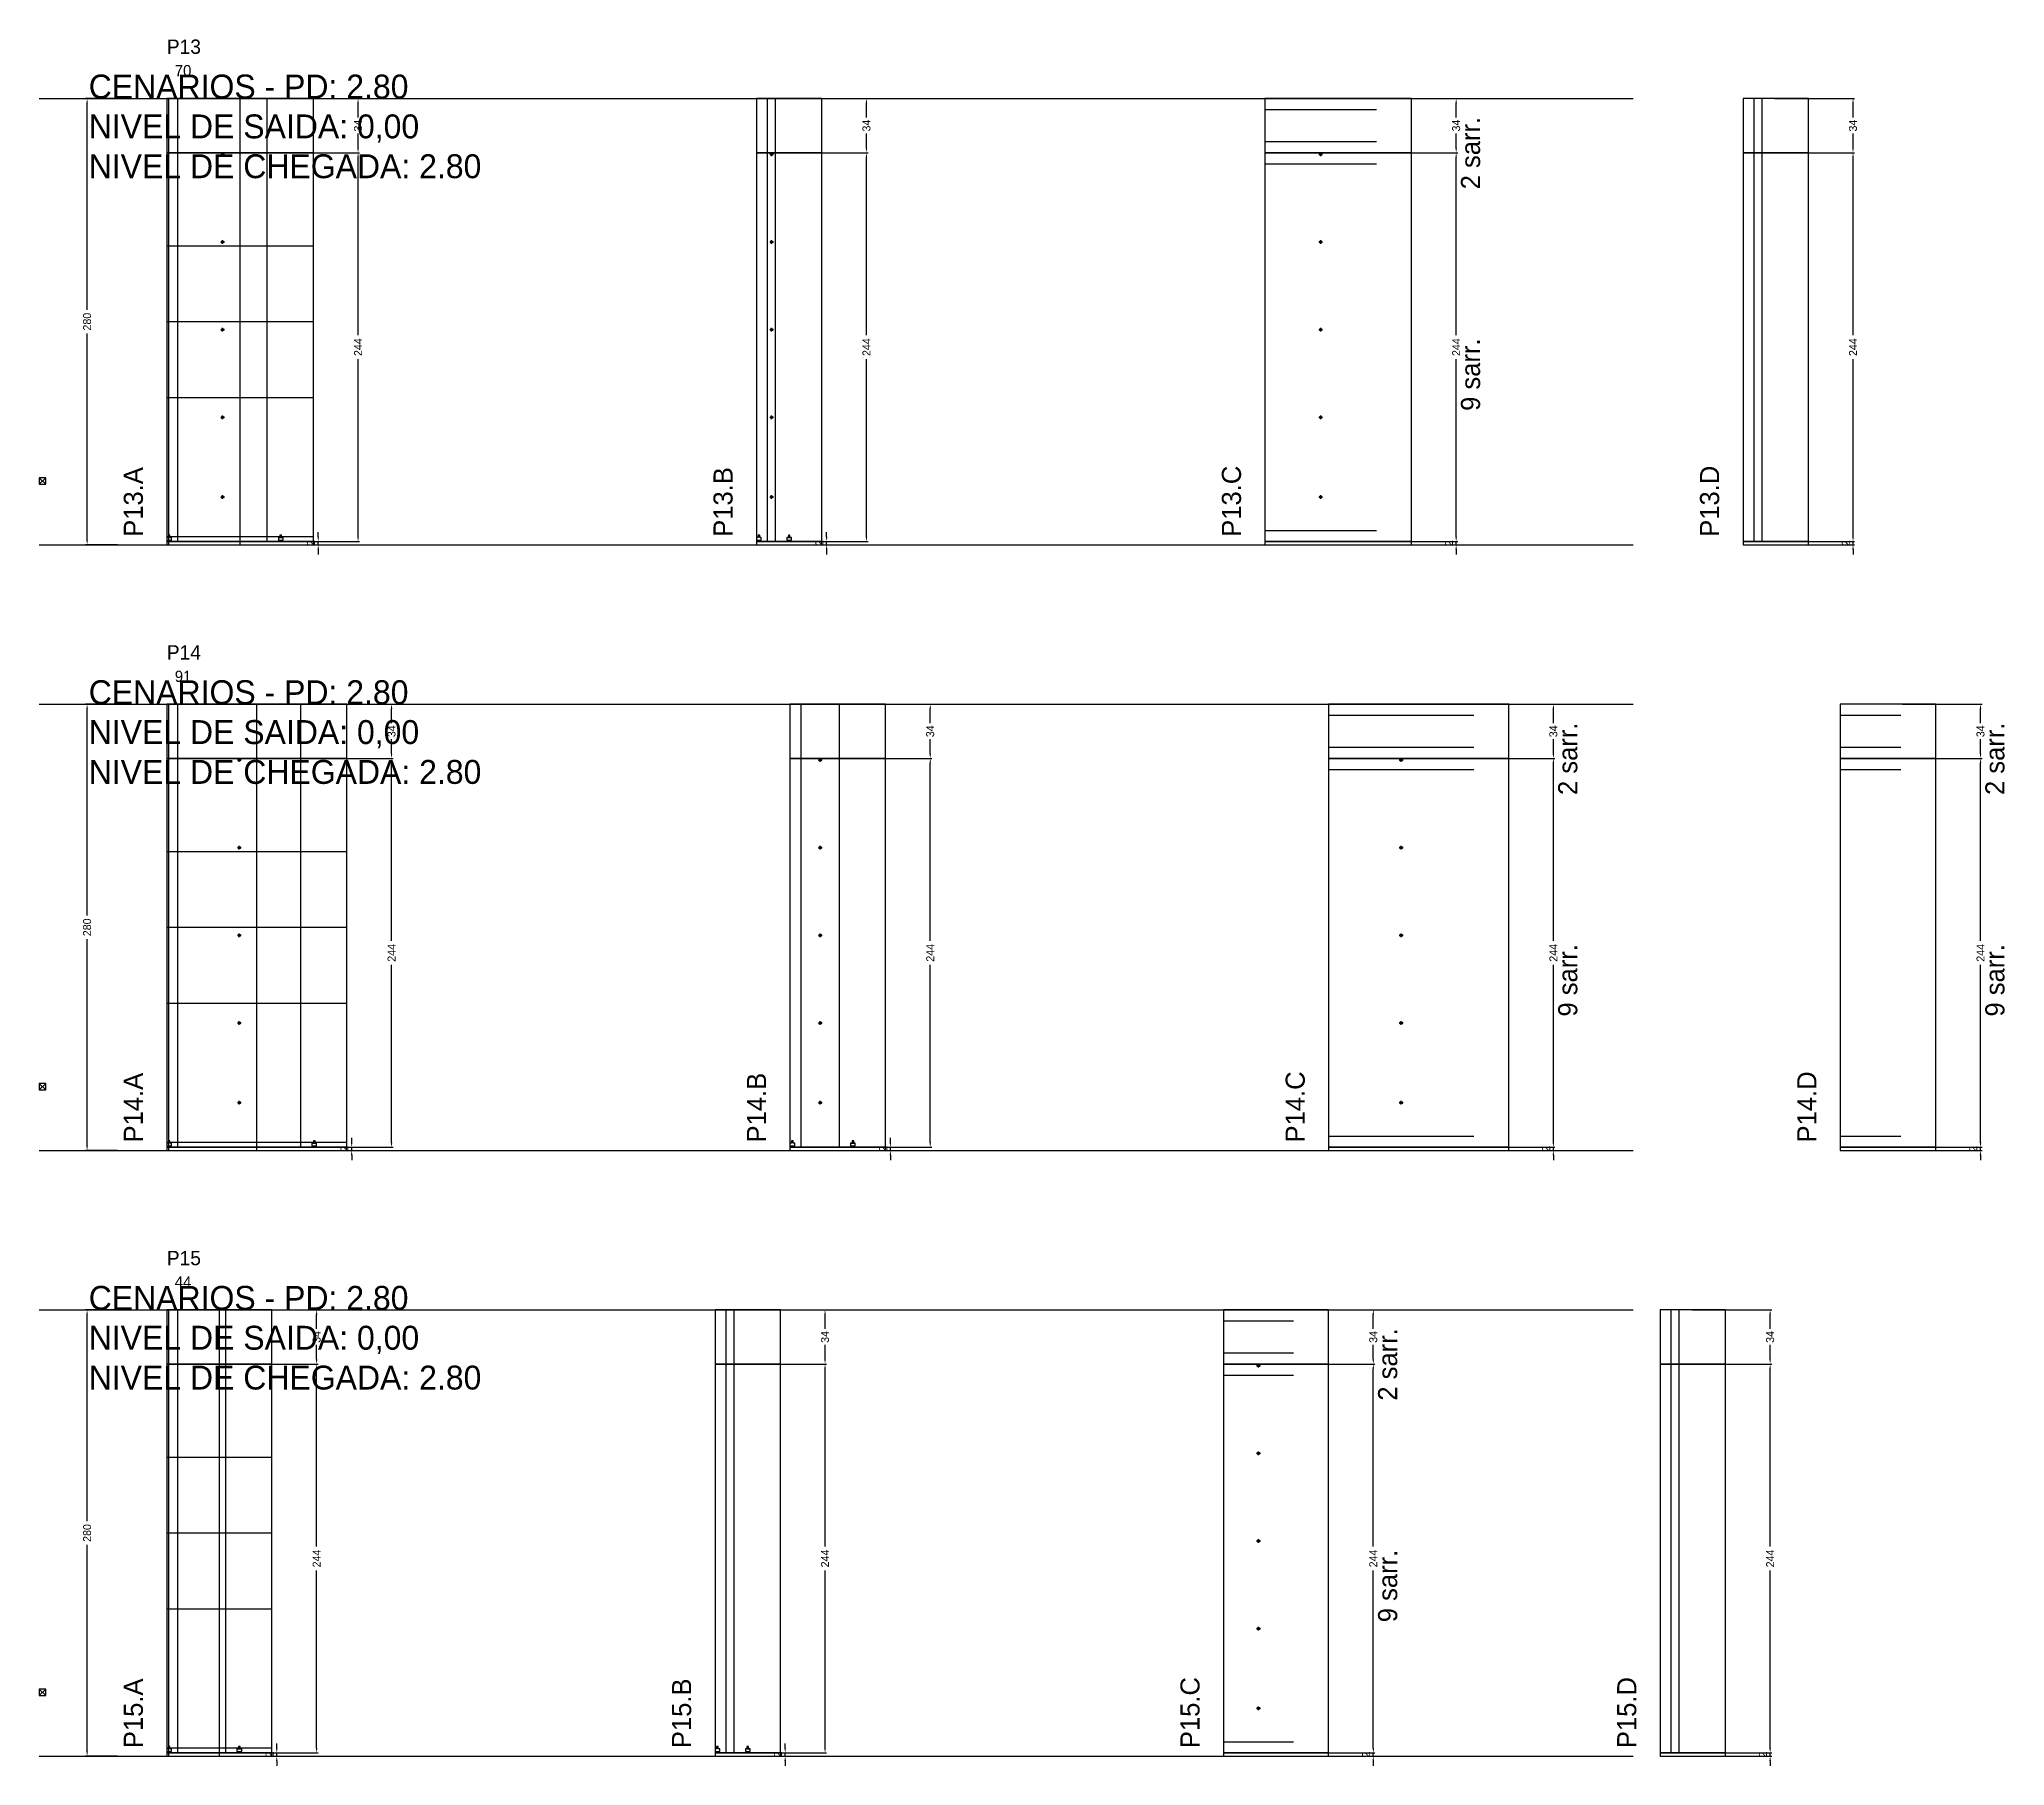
# Model space of a CAD drawing. Header units: centimetres. Extents: x -10500 to 4102, y -9886 to 295.
# Drawn here: x -7000 to -5767, y -5706 to -4623 of the extents above; entities that cross this region are included whole.
import ezdxf

# ---------------------------------------------------------------- set-up
doc = ezdxf.new("R2010")
doc.units = ezdxf.units.CM
doc.linetypes.add('DASHED', pattern=[2, -2])
for name, color, linetype in [('CHAPA', 140, 'Continuous'), ('COTA', 241, 'Continuous'), ('COTAS FURACAO', 16, 'Continuous'), ('Madeira', 30, 'Continuous'), ('MEIO_PONT', 160, 'Continuous'), ('NOMENCLATURA', 7, 'Continuous'), ('Nível', 160, 'Continuous'), ('Painéis', 200, 'Continuous'), ('Perfil Metálico', 150, 'Continuous'), ('SARR_2.2x7', 40, 'Continuous'), ('SARRAFO DE PRESSAO', 200, 'Continuous'), ('texto', 7, 'Continuous'), ('TEXTO_GERAL', 7, 'Continuous')]:
    doc.layers.add(name, color=color, linetype=linetype)
doc.dimstyles.new('PAINEL-NOVA', dxfattribs={"dimtxt": 5, "dimasz": 3, "dimexe": 1, "dimexo": 1, "dimgap": 1, "dimtad": 1, "dimcen": 2.5, "dimazin": 3, "dimtfac": 1, "dimtmove": 0, "dimatfit": 3})

msp = doc.modelspace()

# ---------------------------------------------------------------- texts
at = {"layer": 'NOMENCLATURA'}
for s, p in [('CENARIOS - PD: 2.80', (-6969, -4660)), ('NIVEL DE SAIDA: 0,00', (-6969, -4685)), ('NIVEL DE CHEGADA: 2.80', (-6969, -4710)), ('CENARIOS - PD: 2.80', (-6969, -5040)), ('NIVEL DE SAIDA: 0,00', (-6969, -5065)), ('NIVEL DE CHEGADA: 2.80', (-6969, -5090)), ('CENARIOS - PD: 2.80', (-6969, -5420)), ('NIVEL DE SAIDA: 0,00', (-6969, -5445)), ('NIVEL DE CHEGADA: 2.80', (-6969, -5470))]:
    msp.add_text(s, height=15, dxfattribs=at).set_placement(p)
for s, p in [('2 sarr.', (-6096, -4717)), ('9 sarr.', (-6096, -4856)), ('P13.A', (-6935, -4935)), ('P13.B', (-6565, -4935)), ('P13.C', (-6246, -4935)), ('P13.D', (-5946, -4935)), ('2 sarr.', (-6035, -5097)), ('2 sarr.', (-5767, -5097)), ('9 sarr.', (-6035, -5236)), ('9 sarr.', (-5767, -5236)), ('P14.A', (-6935, -5315)), ('P14.B', (-6544, -5315)), ('P14.C', (-6206, -5315)), ('P14.D', (-5885, -5315)), ('2 sarr.', (-6148, -5477)), ('9 sarr.', (-6148, -5616)), ('P15.A', (-6935, -5695)), ('P15.B', (-6591, -5695)), ('P15.C', (-6272, -5695)), ('P15.D', (-5998, -5695))]:
    msp.add_text(s, height=12, rotation=90, dxfattribs=at).set_placement(p)
at = {"layer": 'texto'}
for s, p in [('70', (-6915, -4646)), ('91', (-6915, -5026)), ('44', (-6915, -5406))]:
    msp.add_text(s, height=7, dxfattribs=at).set_placement(p)
at = {"layer": 'TEXTO_GERAL'}
for s, p in [('P13', (-6920, -4632)), ('P14', (-6920, -5012)), ('P15', (-6920, -5392))]:
    msp.add_text(s, height=9, dxfattribs=at).set_placement(p)

# ---------------------------------------------------------------- blocks, each defined once
blk = doc.blocks.new('_CLOSEDFILLED')
at = {"color": 0, "linetype": 'BYBLOCK'}
blk.add_solid([(-1, 0.16), (0, 0), (-1, -0.16)], dxfattribs=at)
blk = doc.blocks.new('*D365')
for p, q in [((-6951, -5420), (-6971, -5420)), ((-6970, -5552.5), (-6970, -5423)), ((-6970, -5697), (-6970, -5567.5)), ((-6951, -5700), (-6971, -5700))]:
    blk.add_line(p, q)
at = {"layer": 'Defpoints'}
for p in [(-6950, -5420), (-6970, -5700), (-6950, -5700)]:
    blk.add_point(p, dxfattribs=at)
at = {"layer": 'COTA', "xscale": 3, "yscale": 3}
for p, rotation in [((-6970, -5420), 90), ((-6970, -5700), 270)]:
    blk.add_blockref('_CLOSEDFILLED', p, dxfattribs=dict(at, rotation=rotation))
at = {"layer": 'COTA', "insert": (-6970, -5560), "char_height": 5, "attachment_point": 5, "rotation": 90}
blk.add_mtext('280', dxfattribs=at)
blk = doc.blocks.new('MULDURA')
at = {"layer": 'Paineis'}
for p, q in [((0, 0), (4, 4)), ((4, 0), (0, 4))]:
    blk.add_line(p, q, dxfattribs=at)
blk.add_lwpolyline([(0, 0), (4, 0), (4, 4), (0, 4)], close=True, dxfattribs=at)
blk = doc.blocks.new('*D367')
for p, q in [((-6875, -5454), (-6825, -5454)), ((-6826, -5568.5), (-6826, -5457)), ((-6826, -5695), (-6826, -5583.5)), ((-6875, -5698), (-6825, -5698))]:
    blk.add_line(p, q)
at = {"layer": 'Defpoints'}
for p in [(-6876, -5454), (-6876, -5698), (-6826, -5698)]:
    blk.add_point(p, dxfattribs=at)
at = {"layer": 'COTA', "xscale": 3, "yscale": 3}
for p, rotation in [((-6826, -5454), 90), ((-6826, -5698), 270)]:
    blk.add_blockref('_CLOSEDFILLED', p, dxfattribs=dict(at, rotation=rotation))
at = {"layer": 'COTA', "insert": (-6826, -5576), "char_height": 5, "attachment_point": 5, "rotation": 90}
blk.add_mtext('244', dxfattribs=at)
blk = doc.blocks.new('*D368')
for p, q in [((-6875, -5420), (-6825, -5420)), ((-6826, -5432), (-6826, -5423)), ((-6826, -5451), (-6826, -5442)), ((-6875, -5454), (-6825, -5454))]:
    blk.add_line(p, q)
at = {"layer": 'Defpoints'}
for p in [(-6876, -5420), (-6876, -5454), (-6826, -5454)]:
    blk.add_point(p, dxfattribs=at)
at = {"layer": 'COTA', "xscale": 3, "yscale": 3}
for p, rotation in [((-6826, -5420), 90), ((-6826, -5454), 270)]:
    blk.add_blockref('_CLOSEDFILLED', p, dxfattribs=dict(at, rotation=rotation))
at = {"layer": 'COTA', "insert": (-6826, -5437), "char_height": 5, "attachment_point": 5, "rotation": 90}
blk.add_mtext('34', dxfattribs=at)
blk = doc.blocks.new('SLIPTEE')
at = {"layer": 'Paineis'}
blk.add_lwpolyline([(0, 0), (3, 0), (3, 1.5), (2, 1.5), (2, 3), (1, 3), (1, 1.5), (0, 1.5)], close=True, dxfattribs=at)
blk = doc.blocks.new('SLIPTDD')
at = {"layer": 'Paineis'}
blk.add_line((0, 1.5), (3, 1.5), dxfattribs=at)
blk.add_lwpolyline([(0, 0), (3, 0), (3, 1.5), (2, 1.5), (2, 3), (1, 3), (1, 1.5), (0, 1.5)], close=True, dxfattribs=at)
blk = doc.blocks.new('*D370')
for p, q in [((-6556, -5454), (-6506, -5454)), ((-6507, -5568.5), (-6507, -5457)), ((-6507, -5695), (-6507, -5583.5)), ((-6556, -5698), (-6506, -5698))]:
    blk.add_line(p, q)
at = {"layer": 'Defpoints'}
for p in [(-6557, -5454), (-6557, -5698), (-6507, -5698)]:
    blk.add_point(p, dxfattribs=at)
at = {"layer": 'COTA', "xscale": 3, "yscale": 3}
for p, rotation in [((-6507, -5454), 90), ((-6507, -5698), 270)]:
    blk.add_blockref('_CLOSEDFILLED', p, dxfattribs=dict(at, rotation=rotation))
at = {"layer": 'COTA', "insert": (-6507, -5576), "char_height": 5, "attachment_point": 5, "rotation": 90}
blk.add_mtext('244', dxfattribs=at)
blk = doc.blocks.new('*D371')
for p, q in [((-6556, -5420), (-6506, -5420)), ((-6507, -5432), (-6507, -5423)), ((-6507, -5451), (-6507, -5442)), ((-6556, -5454), (-6506, -5454))]:
    blk.add_line(p, q)
at = {"layer": 'Defpoints'}
for p in [(-6557, -5420), (-6557, -5454), (-6507, -5454)]:
    blk.add_point(p, dxfattribs=at)
at = {"layer": 'COTA', "xscale": 3, "yscale": 3}
for p, rotation in [((-6507, -5420), 90), ((-6507, -5454), 270)]:
    blk.add_blockref('_CLOSEDFILLED', p, dxfattribs=dict(at, rotation=rotation))
at = {"layer": 'COTA', "insert": (-6507, -5437), "char_height": 5, "attachment_point": 5, "rotation": 90}
blk.add_mtext('34', dxfattribs=at)
blk = doc.blocks.new('*D373')
for p, q in [((-6212, -5454), (-6162, -5454)), ((-6163, -5568.5), (-6163, -5457)), ((-6163, -5695), (-6163, -5583.5)), ((-6212, -5698), (-6162, -5698))]:
    blk.add_line(p, q)
at = {"layer": 'Defpoints'}
for p in [(-6213, -5454), (-6213, -5698), (-6163, -5698)]:
    blk.add_point(p, dxfattribs=at)
at = {"layer": 'COTA', "xscale": 3, "yscale": 3}
for p, rotation in [((-6163, -5454), 90), ((-6163, -5698), 270)]:
    blk.add_blockref('_CLOSEDFILLED', p, dxfattribs=dict(at, rotation=rotation))
at = {"layer": 'COTA', "insert": (-6163, -5576), "char_height": 5, "attachment_point": 5, "rotation": 90}
blk.add_mtext('244', dxfattribs=at)
blk = doc.blocks.new('*D374')
for p, q in [((-6212, -5420), (-6162, -5420)), ((-6163, -5432), (-6163, -5423)), ((-6163, -5451), (-6163, -5442)), ((-6212, -5454), (-6162, -5454))]:
    blk.add_line(p, q)
at = {"layer": 'Defpoints'}
for p in [(-6213, -5420), (-6213, -5454), (-6163, -5454)]:
    blk.add_point(p, dxfattribs=at)
at = {"layer": 'COTA', "xscale": 3, "yscale": 3}
for p, rotation in [((-6163, -5420), 90), ((-6163, -5454), 270)]:
    blk.add_blockref('_CLOSEDFILLED', p, dxfattribs=dict(at, rotation=rotation))
at = {"layer": 'COTA', "insert": (-6163, -5437), "char_height": 5, "attachment_point": 5, "rotation": 90}
blk.add_mtext('34', dxfattribs=at)
blk = doc.blocks.new('furacao')
at = {"layer": 'COTAS FURACAO'}
for p, q in [((-1.2, 0), (1.2, 0)), ((0, -1.2), (0, 1.2))]:
    blk.add_line(p, q, dxfattribs=at)
blk.add_circle((0, 0), 0.8, dxfattribs=at)
blk = doc.blocks.new('*D376')
for p, q in [((-5963, -5454), (-5913, -5454)), ((-5914, -5568.5), (-5914, -5457)), ((-5914, -5695), (-5914, -5583.5)), ((-5963, -5698), (-5913, -5698))]:
    blk.add_line(p, q)
at = {"layer": 'Defpoints'}
for p in [(-5964, -5454), (-5964, -5698), (-5914, -5698)]:
    blk.add_point(p, dxfattribs=at)
at = {"layer": 'COTA', "xscale": 3, "yscale": 3}
for p, rotation in [((-5914, -5454), 90), ((-5914, -5698), 270)]:
    blk.add_blockref('_CLOSEDFILLED', p, dxfattribs=dict(at, rotation=rotation))
at = {"layer": 'COTA', "insert": (-5914, -5576), "char_height": 5, "attachment_point": 5, "rotation": 90}
blk.add_mtext('244', dxfattribs=at)
blk = doc.blocks.new('*D377')
for p, q in [((-5963, -5420), (-5913, -5420)), ((-5914, -5432), (-5914, -5423)), ((-5914, -5451), (-5914, -5442)), ((-5963, -5454), (-5913, -5454))]:
    blk.add_line(p, q)
at = {"layer": 'Defpoints'}
for p in [(-5964, -5420), (-5964, -5454), (-5914, -5454)]:
    blk.add_point(p, dxfattribs=at)
at = {"layer": 'COTA', "xscale": 3, "yscale": 3}
for p, rotation in [((-5914, -5420), 90), ((-5914, -5454), 270)]:
    blk.add_blockref('_CLOSEDFILLED', p, dxfattribs=dict(at, rotation=rotation))
at = {"layer": 'COTA', "insert": (-5914, -5437), "char_height": 5, "attachment_point": 5, "rotation": 90}
blk.add_mtext('34', dxfattribs=at)
blk = doc.blocks.new('*D339')
for p, q in [((-6951, -5040), (-6971, -5040)), ((-6970, -5172.5), (-6970, -5043)), ((-6970, -5317), (-6970, -5187.5)), ((-6951, -5320), (-6971, -5320))]:
    blk.add_line(p, q)
at = {"layer": 'Defpoints'}
for p in [(-6950, -5040), (-6970, -5320), (-6950, -5320)]:
    blk.add_point(p, dxfattribs=at)
at = {"layer": 'COTA', "xscale": 3, "yscale": 3}
for p, rotation in [((-6970, -5040), 90), ((-6970, -5320), 270)]:
    blk.add_blockref('_CLOSEDFILLED', p, dxfattribs=dict(at, rotation=rotation))
at = {"layer": 'COTA', "insert": (-6970, -5180), "char_height": 5, "attachment_point": 5, "rotation": 90}
blk.add_mtext('280', dxfattribs=at)
blk = doc.blocks.new('*D341')
for p, q in [((-6828, -5074), (-6778, -5074)), ((-6779, -5188.5), (-6779, -5077)), ((-6779, -5315), (-6779, -5203.5)), ((-6828, -5318), (-6778, -5318))]:
    blk.add_line(p, q)
at = {"layer": 'Defpoints'}
for p in [(-6829, -5074), (-6829, -5318), (-6779, -5318)]:
    blk.add_point(p, dxfattribs=at)
at = {"layer": 'COTA', "xscale": 3, "yscale": 3}
for p, rotation in [((-6779, -5074), 90), ((-6779, -5318), 270)]:
    blk.add_blockref('_CLOSEDFILLED', p, dxfattribs=dict(at, rotation=rotation))
at = {"layer": 'COTA', "insert": (-6779, -5196), "char_height": 5, "attachment_point": 5, "rotation": 90}
blk.add_mtext('244', dxfattribs=at)
blk = doc.blocks.new('*D342')
for p, q in [((-6828, -5040), (-6778, -5040)), ((-6779, -5052), (-6779, -5043)), ((-6779, -5071), (-6779, -5062)), ((-6828, -5074), (-6778, -5074))]:
    blk.add_line(p, q)
at = {"layer": 'Defpoints'}
for p in [(-6829, -5040), (-6829, -5074), (-6779, -5074)]:
    blk.add_point(p, dxfattribs=at)
at = {"layer": 'COTA', "xscale": 3, "yscale": 3}
for p, rotation in [((-6779, -5040), 90), ((-6779, -5074), 270)]:
    blk.add_blockref('_CLOSEDFILLED', p, dxfattribs=dict(at, rotation=rotation))
at = {"layer": 'COTA', "insert": (-6779, -5057), "char_height": 5, "attachment_point": 5, "rotation": 90}
blk.add_mtext('34', dxfattribs=at)
blk = doc.blocks.new('*D344')
for p, q in [((-6490, -5074), (-6440, -5074)), ((-6441, -5188.5), (-6441, -5077)), ((-6441, -5315), (-6441, -5203.5)), ((-6490, -5318), (-6440, -5318))]:
    blk.add_line(p, q)
at = {"layer": 'Defpoints'}
for p in [(-6491, -5074), (-6491, -5318), (-6441, -5318)]:
    blk.add_point(p, dxfattribs=at)
at = {"layer": 'COTA', "xscale": 3, "yscale": 3}
for p, rotation in [((-6441, -5074), 90), ((-6441, -5318), 270)]:
    blk.add_blockref('_CLOSEDFILLED', p, dxfattribs=dict(at, rotation=rotation))
at = {"layer": 'COTA', "insert": (-6441, -5196), "char_height": 5, "attachment_point": 5, "rotation": 90}
blk.add_mtext('244', dxfattribs=at)
blk = doc.blocks.new('*D345')
for p, q in [((-6490, -5040), (-6440, -5040)), ((-6441, -5052), (-6441, -5043)), ((-6441, -5071), (-6441, -5062)), ((-6490, -5074), (-6440, -5074))]:
    blk.add_line(p, q)
at = {"layer": 'Defpoints'}
for p in [(-6491, -5040), (-6491, -5074), (-6441, -5074)]:
    blk.add_point(p, dxfattribs=at)
at = {"layer": 'COTA', "xscale": 3, "yscale": 3}
for p, rotation in [((-6441, -5040), 90), ((-6441, -5074), 270)]:
    blk.add_blockref('_CLOSEDFILLED', p, dxfattribs=dict(at, rotation=rotation))
at = {"layer": 'COTA', "insert": (-6441, -5057), "char_height": 5, "attachment_point": 5, "rotation": 90}
blk.add_mtext('34', dxfattribs=at)
blk = doc.blocks.new('*D347')
for p, q in [((-6099, -5074), (-6049, -5074)), ((-6050, -5188.5), (-6050, -5077)), ((-6050, -5315), (-6050, -5203.5)), ((-6099, -5318), (-6049, -5318))]:
    blk.add_line(p, q)
at = {"layer": 'Defpoints'}
for p in [(-6100, -5074), (-6100, -5318), (-6050, -5318)]:
    blk.add_point(p, dxfattribs=at)
at = {"layer": 'COTA', "xscale": 3, "yscale": 3}
for p, rotation in [((-6050, -5074), 90), ((-6050, -5318), 270)]:
    blk.add_blockref('_CLOSEDFILLED', p, dxfattribs=dict(at, rotation=rotation))
at = {"layer": 'COTA', "insert": (-6050, -5196), "char_height": 5, "attachment_point": 5, "rotation": 90}
blk.add_mtext('244', dxfattribs=at)
blk = doc.blocks.new('*D348')
for p, q in [((-6099, -5040), (-6049, -5040)), ((-6050, -5052), (-6050, -5043)), ((-6050, -5071), (-6050, -5062)), ((-6099, -5074), (-6049, -5074))]:
    blk.add_line(p, q)
at = {"layer": 'Defpoints'}
for p in [(-6100, -5040), (-6100, -5074), (-6050, -5074)]:
    blk.add_point(p, dxfattribs=at)
at = {"layer": 'COTA', "xscale": 3, "yscale": 3}
for p, rotation in [((-6050, -5040), 90), ((-6050, -5074), 270)]:
    blk.add_blockref('_CLOSEDFILLED', p, dxfattribs=dict(at, rotation=rotation))
at = {"layer": 'COTA', "insert": (-6050, -5057), "char_height": 5, "attachment_point": 5, "rotation": 90}
blk.add_mtext('34', dxfattribs=at)
blk = doc.blocks.new('*D350')
for p, q in [((-5831, -5074), (-5781, -5074)), ((-5782, -5188.5), (-5782, -5077)), ((-5782, -5315), (-5782, -5203.5)), ((-5831, -5318), (-5781, -5318))]:
    blk.add_line(p, q)
at = {"layer": 'Defpoints'}
for p in [(-5832, -5074), (-5832, -5318), (-5782, -5318)]:
    blk.add_point(p, dxfattribs=at)
at = {"layer": 'COTA', "xscale": 3, "yscale": 3}
for p, rotation in [((-5782, -5074), 90), ((-5782, -5318), 270)]:
    blk.add_blockref('_CLOSEDFILLED', p, dxfattribs=dict(at, rotation=rotation))
at = {"layer": 'COTA', "insert": (-5782, -5196), "char_height": 5, "attachment_point": 5, "rotation": 90}
blk.add_mtext('244', dxfattribs=at)
blk = doc.blocks.new('*D351')
for p, q in [((-5831, -5040), (-5781, -5040)), ((-5782, -5052), (-5782, -5043)), ((-5782, -5071), (-5782, -5062)), ((-5831, -5074), (-5781, -5074))]:
    blk.add_line(p, q)
at = {"layer": 'Defpoints'}
for p in [(-5832, -5040), (-5832, -5074), (-5782, -5074)]:
    blk.add_point(p, dxfattribs=at)
at = {"layer": 'COTA', "xscale": 3, "yscale": 3}
for p, rotation in [((-5782, -5040), 90), ((-5782, -5074), 270)]:
    blk.add_blockref('_CLOSEDFILLED', p, dxfattribs=dict(at, rotation=rotation))
at = {"layer": 'COTA', "insert": (-5782, -5057), "char_height": 5, "attachment_point": 5, "rotation": 90}
blk.add_mtext('34', dxfattribs=at)
blk = doc.blocks.new('*D313')
for p, q in [((-6951, -4660), (-6971, -4660)), ((-6970, -4792.5), (-6970, -4663)), ((-6970, -4937), (-6970, -4807.5)), ((-6951, -4940), (-6971, -4940))]:
    blk.add_line(p, q)
at = {"layer": 'Defpoints'}
for p in [(-6950, -4660), (-6970, -4940), (-6950, -4940)]:
    blk.add_point(p, dxfattribs=at)
at = {"layer": 'COTA', "xscale": 3, "yscale": 3}
for p, rotation in [((-6970, -4660), 90), ((-6970, -4940), 270)]:
    blk.add_blockref('_CLOSEDFILLED', p, dxfattribs=dict(at, rotation=rotation))
at = {"layer": 'COTA', "insert": (-6970, -4800), "char_height": 5, "attachment_point": 5, "rotation": 90}
blk.add_mtext('280', dxfattribs=at)
blk = doc.blocks.new('*D315')
for p, q in [((-6849, -4694), (-6799, -4694)), ((-6800, -4808.5), (-6800, -4697)), ((-6800, -4935), (-6800, -4823.5)), ((-6849, -4938), (-6799, -4938))]:
    blk.add_line(p, q)
at = {"layer": 'Defpoints'}
for p in [(-6850, -4694), (-6850, -4938), (-6800, -4938)]:
    blk.add_point(p, dxfattribs=at)
at = {"layer": 'COTA', "xscale": 3, "yscale": 3}
for p, rotation in [((-6800, -4694), 90), ((-6800, -4938), 270)]:
    blk.add_blockref('_CLOSEDFILLED', p, dxfattribs=dict(at, rotation=rotation))
at = {"layer": 'COTA', "insert": (-6800, -4816), "char_height": 5, "attachment_point": 5, "rotation": 90}
blk.add_mtext('244', dxfattribs=at)
blk = doc.blocks.new('*D316')
for p, q in [((-6849, -4660), (-6799, -4660)), ((-6800, -4672), (-6800, -4663)), ((-6800, -4691), (-6800, -4682)), ((-6849, -4694), (-6799, -4694))]:
    blk.add_line(p, q)
at = {"layer": 'Defpoints'}
for p in [(-6850, -4660), (-6850, -4694), (-6800, -4694)]:
    blk.add_point(p, dxfattribs=at)
at = {"layer": 'COTA', "xscale": 3, "yscale": 3}
for p, rotation in [((-6800, -4660), 90), ((-6800, -4694), 270)]:
    blk.add_blockref('_CLOSEDFILLED', p, dxfattribs=dict(at, rotation=rotation))
at = {"layer": 'COTA', "insert": (-6800, -4677), "char_height": 5, "attachment_point": 5, "rotation": 90}
blk.add_mtext('34', dxfattribs=at)
blk = doc.blocks.new('*D318')
for p, q in [((-6530, -4694), (-6480, -4694)), ((-6481, -4808.5), (-6481, -4697)), ((-6481, -4935), (-6481, -4823.5)), ((-6530, -4938), (-6480, -4938))]:
    blk.add_line(p, q)
at = {"layer": 'Defpoints'}
for p in [(-6531, -4694), (-6531, -4938), (-6481, -4938)]:
    blk.add_point(p, dxfattribs=at)
at = {"layer": 'COTA', "xscale": 3, "yscale": 3}
for p, rotation in [((-6481, -4694), 90), ((-6481, -4938), 270)]:
    blk.add_blockref('_CLOSEDFILLED', p, dxfattribs=dict(at, rotation=rotation))
at = {"layer": 'COTA', "insert": (-6481, -4816), "char_height": 5, "attachment_point": 5, "rotation": 90}
blk.add_mtext('244', dxfattribs=at)
blk = doc.blocks.new('*D319')
for p, q in [((-6530, -4660), (-6480, -4660)), ((-6481, -4672), (-6481, -4663)), ((-6481, -4691), (-6481, -4682)), ((-6530, -4694), (-6480, -4694))]:
    blk.add_line(p, q)
at = {"layer": 'Defpoints'}
for p in [(-6531, -4660), (-6531, -4694), (-6481, -4694)]:
    blk.add_point(p, dxfattribs=at)
at = {"layer": 'COTA', "xscale": 3, "yscale": 3}
for p, rotation in [((-6481, -4660), 90), ((-6481, -4694), 270)]:
    blk.add_blockref('_CLOSEDFILLED', p, dxfattribs=dict(at, rotation=rotation))
at = {"layer": 'COTA', "insert": (-6481, -4677), "char_height": 5, "attachment_point": 5, "rotation": 90}
blk.add_mtext('34', dxfattribs=at)
blk = doc.blocks.new('*D321')
for p, q in [((-6160, -4694), (-6110, -4694)), ((-6111, -4808.5), (-6111, -4697)), ((-6111, -4935), (-6111, -4823.5)), ((-6160, -4938), (-6110, -4938))]:
    blk.add_line(p, q)
at = {"layer": 'Defpoints'}
for p in [(-6161, -4694), (-6161, -4938), (-6111, -4938)]:
    blk.add_point(p, dxfattribs=at)
at = {"layer": 'COTA', "xscale": 3, "yscale": 3}
for p, rotation in [((-6111, -4694), 90), ((-6111, -4938), 270)]:
    blk.add_blockref('_CLOSEDFILLED', p, dxfattribs=dict(at, rotation=rotation))
at = {"layer": 'COTA', "insert": (-6111, -4816), "char_height": 5, "attachment_point": 5, "rotation": 90}
blk.add_mtext('244', dxfattribs=at)
blk = doc.blocks.new('*D322')
for p, q in [((-6160, -4660), (-6110, -4660)), ((-6111, -4672), (-6111, -4663)), ((-6111, -4691), (-6111, -4682)), ((-6160, -4694), (-6110, -4694))]:
    blk.add_line(p, q)
at = {"layer": 'Defpoints'}
for p in [(-6161, -4660), (-6161, -4694), (-6111, -4694)]:
    blk.add_point(p, dxfattribs=at)
at = {"layer": 'COTA', "xscale": 3, "yscale": 3}
for p, rotation in [((-6111, -4660), 90), ((-6111, -4694), 270)]:
    blk.add_blockref('_CLOSEDFILLED', p, dxfattribs=dict(at, rotation=rotation))
at = {"layer": 'COTA', "insert": (-6111, -4677), "char_height": 5, "attachment_point": 5, "rotation": 90}
blk.add_mtext('34', dxfattribs=at)
blk = doc.blocks.new('*D324')
for p, q in [((-5911, -4694), (-5861, -4694)), ((-5862, -4808.5), (-5862, -4697)), ((-5862, -4935), (-5862, -4823.5)), ((-5911, -4938), (-5861, -4938))]:
    blk.add_line(p, q)
at = {"layer": 'Defpoints'}
for p in [(-5912, -4694), (-5912, -4938), (-5862, -4938)]:
    blk.add_point(p, dxfattribs=at)
at = {"layer": 'COTA', "xscale": 3, "yscale": 3}
for p, rotation in [((-5862, -4694), 90), ((-5862, -4938), 270)]:
    blk.add_blockref('_CLOSEDFILLED', p, dxfattribs=dict(at, rotation=rotation))
at = {"layer": 'COTA', "insert": (-5862, -4816), "char_height": 5, "attachment_point": 5, "rotation": 90}
blk.add_mtext('244', dxfattribs=at)
blk = doc.blocks.new('*D325')
for p, q in [((-5911, -4660), (-5861, -4660)), ((-5862, -4672), (-5862, -4663)), ((-5862, -4691), (-5862, -4682)), ((-5911, -4694), (-5861, -4694))]:
    blk.add_line(p, q)
at = {"layer": 'Defpoints'}
for p in [(-5912, -4660), (-5912, -4694), (-5862, -4694)]:
    blk.add_point(p, dxfattribs=at)
at = {"layer": 'COTA', "xscale": 3, "yscale": 3}
for p, rotation in [((-5862, -4660), 90), ((-5862, -4694), 270)]:
    blk.add_blockref('_CLOSEDFILLED', p, dxfattribs=dict(at, rotation=rotation))
at = {"layer": 'COTA', "insert": (-5862, -4677), "char_height": 5, "attachment_point": 5, "rotation": 90}
blk.add_mtext('34', dxfattribs=at)

# ---------------------------------------------------------------- dimensions: what is measured, and where the dimension line sits
at = {"layer": 'COTA'}
for base, p1, p2, picture, middle in [((-6970, -4940), (-6950, -4940), (-6950, -4660), '*D313', (-6970, -4800)), ((-6800, -4694), (-6850, -4694), (-6850, -4660), '*D316', (-6800, -4677)), ((-6481, -4694), (-6531, -4694), (-6531, -4660), '*D319', (-6481, -4677)), ((-6111, -4694), (-6161, -4694), (-6161, -4660), '*D322', (-6111, -4677)), ((-5862, -4694), (-5912, -4694), (-5912, -4660), '*D325', (-5862, -4677)), ((-6800, -4938), (-6850, -4938), (-6850, -4694), '*D315', (-6800, -4816)), ((-6481, -4938), (-6531, -4938), (-6531, -4694), '*D318', (-6481, -4816)), ((-6111, -4938), (-6161, -4938), (-6161, -4694), '*D321', (-6111, -4816)), ((-5862, -4938), (-5912, -4938), (-5912, -4694), '*D324', (-5862, -4816)), ((-6970, -5320), (-6950, -5320), (-6950, -5040), '*D339', (-6970, -5180)), ((-6779, -5074), (-6829, -5074), (-6829, -5040), '*D342', (-6779, -5057)), ((-6441, -5074), (-6491, -5074), (-6491, -5040), '*D345', (-6441, -5057)), ((-6050, -5074), (-6100, -5074), (-6100, -5040), '*D348', (-6050, -5057)), ((-5782, -5074), (-5832, -5074), (-5832, -5040), '*D351', (-5782, -5057)), ((-6779, -5318), (-6829, -5318), (-6829, -5074), '*D341', (-6779, -5196)), ((-6441, -5318), (-6491, -5318), (-6491, -5074), '*D344', (-6441, -5196)), ((-6050, -5318), (-6100, -5318), (-6100, -5074), '*D347', (-6050, -5196)), ((-5782, -5318), (-5832, -5318), (-5832, -5074), '*D350', (-5782, -5196)), ((-6970, -5700), (-6950, -5700), (-6950, -5420), '*D365', (-6970, -5560)), ((-6826, -5454), (-6876, -5454), (-6876, -5420), '*D368', (-6826, -5437)), ((-6507, -5454), (-6557, -5454), (-6557, -5420), '*D371', (-6507, -5437)), ((-6163, -5454), (-6213, -5454), (-6213, -5420), '*D374', (-6163, -5437)), ((-5914, -5454), (-5964, -5454), (-5964, -5420), '*D377', (-5914, -5437)), ((-6826, -5698), (-6876, -5698), (-6876, -5454), '*D367', (-6826, -5576)), ((-6507, -5698), (-6557, -5698), (-6557, -5454), '*D370', (-6507, -5576)), ((-6163, -5698), (-6213, -5698), (-6213, -5454), '*D373', (-6163, -5576)), ((-5914, -5698), (-5964, -5698), (-5964, -5454), '*D376', (-5914, -5576))]:
    dim = msp.add_linear_dim(base=base, p1=p1, p2=p2, angle=90, dimstyle='PAINEL-NOVA', dxfattribs=at)
    dim.commit()
    dim.dimension.update_dxf_attribs({"geometry": picture, "text_midpoint": middle})
for base, p1, p2 in [((-6825, -4940), (-6850, -4940), (-6850, -4938)), ((-6506, -4940), (-6531, -4940), (-6531, -4938)), ((-6111, -4940), (-6161, -4940), (-6161, -4938)), ((-5862, -4940), (-5912, -4940), (-5912, -4938)), ((-6804, -5320), (-6829, -5320), (-6829, -5318)), ((-6466, -5320), (-6491, -5320), (-6491, -5318)), ((-6050, -5320), (-6100, -5320), (-6100, -5318)), ((-5782, -5320), (-5832, -5320), (-5832, -5318)), ((-6851, -5700), (-6876, -5700), (-6876, -5698)), ((-6532, -5700), (-6557, -5700), (-6557, -5698)), ((-6163, -5700), (-6213, -5700), (-6213, -5698)), ((-5914, -5700), (-5964, -5700), (-5964, -5698))]:
    msp.add_linear_dim(base=base, p1=p1, p2=p2, angle=90, dimstyle='PAINEL-NOVA', dxfattribs=at).render()

# ---------------------------------------------------------------- linework, layer by layer
at = {"layer": 'CHAPA'}
for points in [[(-6920, -4940), (-6918.8, -4940), (-6918.8, -4660), (-6920, -4660)], [(-6920, -5320), (-6918.8, -5320), (-6918.8, -5040), (-6920, -5040)], [(-6920, -5700), (-6918.8, -5700), (-6918.8, -5420), (-6920, -5420)]]:
    msp.add_lwpolyline(points, close=True, dxfattribs=at)
at = {"layer": 'Madeira'}
for points in [[(-6920, -4752.4), (-6828, -4752.4)], [(-6920, -4847.6), (-6828, -4847.6)], [(-6920, -5132.4), (-6807, -5132.4)], [(-6920, -5227.6), (-6807, -5227.6)], [(-6920, -5512.4), (-6854, -5512.4)], [(-6920, -5607.6), (-6854, -5607.6)]]:
    msp.add_lwpolyline(points, dxfattribs=at)
at = {"layer": 'MEIO_PONT'}
for points in [[(-6920, -4800), (-6828, -4800)], [(-6920, -5180), (-6807, -5180)], [(-6920, -5560), (-6854, -5560)]]:
    msp.add_lwpolyline(points, dxfattribs=at)
at = {"layer": 'Nível', "linetype": 'DASHED'}
for points in [[(-7000, -4660), (-6000, -4660)], [(-7000, -4940), (-6000, -4940)], [(-7000, -5040), (-6000, -5040)], [(-7000, -5320), (-6000, -5320)], [(-7000, -5420), (-6000, -5420)], [(-7000, -5700), (-6000, -5700)]]:
    msp.add_lwpolyline(points, dxfattribs=at)
at = {"layer": 'Painéis'}
for points in [[(-6920, -4694), (-6828, -4694), (-6828, -4660), (-6920, -4660)], [(-6920, -4940), (-6828, -4940), (-6828, -4660), (-6920, -4660)], [(-6550, -4694), (-6509, -4694), (-6509, -4660), (-6550, -4660)], [(-6231, -4694), (-6139, -4694), (-6139, -4660), (-6231, -4660)], [(-5931, -4694), (-5890, -4694), (-5890, -4660), (-5931, -4660)], [(-6920, -4938), (-6828, -4938), (-6828, -4694), (-6920, -4694)], [(-6550, -4938), (-6509, -4938), (-6509, -4694), (-6550, -4694)], [(-6231, -4938), (-6139, -4938), (-6139, -4694), (-6231, -4694)], [(-5931, -4938), (-5890, -4938), (-5890, -4694), (-5931, -4694)], [(-6920, -4940), (-6828, -4940), (-6828, -4938), (-6920, -4938)], [(-6550, -4940), (-6509, -4940), (-6509, -4938), (-6550, -4938)], [(-6231, -4940), (-6139, -4940), (-6139, -4938), (-6231, -4938)], [(-5931, -4940), (-5890, -4940), (-5890, -4938), (-5931, -4938)], [(-6920, -5074), (-6807, -5074), (-6807, -5040), (-6920, -5040)], [(-6920, -5320), (-6807, -5320), (-6807, -5040), (-6920, -5040)], [(-6529, -5074), (-6469, -5074), (-6469, -5040), (-6529, -5040)], [(-6191, -5074), (-6078, -5074), (-6078, -5040), (-6191, -5040)], [(-5870, -5074), (-5810, -5074), (-5810, -5040), (-5870, -5040)], [(-6920, -5318), (-6807, -5318), (-6807, -5074), (-6920, -5074)], [(-6529, -5318), (-6469, -5318), (-6469, -5074), (-6529, -5074)], [(-6191, -5318), (-6078, -5318), (-6078, -5074), (-6191, -5074)], [(-5870, -5318), (-5810, -5318), (-5810, -5074), (-5870, -5074)], [(-6920, -5320), (-6807, -5320), (-6807, -5318), (-6920, -5318)], [(-6529, -5320), (-6469, -5320), (-6469, -5318), (-6529, -5318)], [(-6191, -5320), (-6078, -5320), (-6078, -5318), (-6191, -5318)], [(-5870, -5320), (-5810, -5320), (-5810, -5318), (-5870, -5318)], [(-6920, -5454), (-6854, -5454), (-6854, -5420), (-6920, -5420)], [(-6920, -5700), (-6854, -5700), (-6854, -5420), (-6920, -5420)], [(-6576, -5454), (-6535, -5454), (-6535, -5420), (-6576, -5420)], [(-6257, -5454), (-6191, -5454), (-6191, -5420), (-6257, -5420)], [(-5983, -5454), (-5942, -5454), (-5942, -5420), (-5983, -5420)], [(-6920, -5698), (-6854, -5698), (-6854, -5454), (-6920, -5454)], [(-6576, -5698), (-6535, -5698), (-6535, -5454), (-6576, -5454)], [(-6257, -5698), (-6191, -5698), (-6191, -5454), (-6257, -5454)], [(-5983, -5698), (-5942, -5698), (-5942, -5454), (-5983, -5454)], [(-6920, -5700), (-6854, -5700), (-6854, -5698), (-6920, -5698)], [(-6576, -5700), (-6535, -5700), (-6535, -5698), (-6576, -5698)], [(-6257, -5700), (-6191, -5700), (-6191, -5698), (-6257, -5698)], [(-5983, -5700), (-5942, -5700), (-5942, -5698), (-5983, -5698)]]:
    msp.add_lwpolyline(points, close=True, dxfattribs=at)
at = {"layer": 'Perfil Metálico'}
for p, q in [((-6874, -4940), (-6874, -4660)), ((-6863.5, -5320), (-6863.5, -5040)), ((-6887, -5700), (-6887, -5420))]:
    msp.add_line(p, q, dxfattribs=at)
at = {"layer": 'SARR_2.2x7'}
for points in [[(-6913, -4694), (-6913, -4660)], [(-6857, -4694), (-6857, -4660)], [(-6543, -4694), (-6543, -4660)], [(-6538, -4694), (-6538, -4660)], [(-5924, -4694), (-5924, -4660)], [(-5919, -4694), (-5919, -4660)], [(-6231, -4667), (-6161, -4667)], [(-6231, -4687), (-6161, -4687)], [(-6231, -4701), (-6161, -4701)], [(-6231, -4931), (-6161, -4931)], [(-6913, -5074), (-6913, -5040)], [(-6836, -5074), (-6836, -5040)], [(-6522, -5074), (-6522, -5040)], [(-6498, -5074), (-6498, -5040)], [(-6191, -5047), (-6100, -5047)], [(-5870, -5047), (-5832, -5047)], [(-6191, -5067), (-6100, -5067)], [(-5870, -5067), (-5832, -5067)], [(-6191, -5081), (-6100, -5081)], [(-5870, -5081), (-5832, -5081)], [(-6191, -5311), (-6100, -5311)], [(-5870, -5311), (-5832, -5311)], [(-6913, -5454), (-6913, -5420)], [(-6883, -5454), (-6883, -5420)], [(-6569, -5454), (-6569, -5420)], [(-6564, -5454), (-6564, -5420)], [(-5976, -5454), (-5976, -5420)], [(-5971, -5454), (-5971, -5420)], [(-6257, -5427), (-6213, -5427)], [(-6257, -5447), (-6213, -5447)], [(-6257, -5461), (-6213, -5461)], [(-6257, -5691), (-6213, -5691)]]:
    msp.add_lwpolyline(points, dxfattribs=at)
at = {"layer": 'SARR_2.2x7', "linetype": 'DASHED'}
for points in [[(-6913, -4938), (-6913, -4694)], [(-6857, -4938), (-6857, -4694)], [(-6543, -4938), (-6543, -4694)], [(-6538, -4938), (-6538, -4694)], [(-5924, -4938), (-5924, -4694)], [(-5919, -4938), (-5919, -4694)], [(-6913, -5318), (-6913, -5074)], [(-6836, -5318), (-6836, -5074)], [(-6522, -5318), (-6522, -5074)], [(-6498, -5318), (-6498, -5074)], [(-6913, -5698), (-6913, -5454)], [(-6883, -5698), (-6883, -5454)], [(-6569, -5698), (-6569, -5454)], [(-6564, -5698), (-6564, -5454)], [(-5976, -5698), (-5976, -5454)], [(-5971, -5698), (-5971, -5454)]]:
    msp.add_lwpolyline(points, dxfattribs=at)
at = {"layer": 'SARRAFO DE PRESSAO'}
for points in [[(-6920, -4940), (-6828, -4940), (-6828, -4935), (-6920, -4935)], [(-6920, -5320), (-6807, -5320), (-6807, -5315), (-6920, -5315)], [(-6920, -5700), (-6854, -5700), (-6854, -5695), (-6920, -5695)]]:
    msp.add_lwpolyline(points, close=True, dxfattribs=at)

# ---------------------------------------------------------------- block references
at = {"layer": 'COTA'}
for name, p in [('furacao', (-6885, -4695)), ('furacao', (-6540.5, -4695)), ('furacao', (-6196, -4695)), ('furacao', (-6885, -4750)), ('furacao', (-6540.5, -4750)), ('furacao', (-6196, -4750)), ('furacao', (-6885, -4805)), ('furacao', (-6540.5, -4805)), ('furacao', (-6196, -4805)), ('furacao', (-6885, -4860)), ('furacao', (-6540.5, -4860)), ('furacao', (-6196, -4860)), ('MULDURA', (-7000, -4902)), ('furacao', (-6885, -4910)), ('furacao', (-6540.5, -4910)), ('furacao', (-6196, -4910)), ('SLIPTEE', (-6920, -4937)), ('SLIPTDD', (-6850, -4937)), ('SLIPTEE', (-6550, -4937)), ('SLIPTDD', (-6531, -4937)), ('furacao', (-6874.5, -5075)), ('furacao', (-6510, -5075)), ('furacao', (-6145.5, -5075)), ('furacao', (-6874.5, -5130)), ('furacao', (-6510, -5130)), ('furacao', (-6145.5, -5130)), ('furacao', (-6874.5, -5185)), ('furacao', (-6510, -5185)), ('furacao', (-6145.5, -5185)), ('furacao', (-6874.5, -5240)), ('furacao', (-6510, -5240)), ('furacao', (-6145.5, -5240)), ('MULDURA', (-7000, -5282)), ('furacao', (-6874.5, -5290)), ('furacao', (-6510, -5290)), ('furacao', (-6145.5, -5290)), ('SLIPTEE', (-6920, -5317)), ('SLIPTDD', (-6829, -5317)), ('SLIPTEE', (-6529, -5317)), ('SLIPTDD', (-6491, -5317)), ('furacao', (-6235, -5455)), ('furacao', (-6235, -5510)), ('furacao', (-6235, -5565)), ('furacao', (-6235, -5620)), ('MULDURA', (-7000, -5662)), ('furacao', (-6235, -5670)), ('SLIPTEE', (-6920, -5697)), ('SLIPTDD', (-6876, -5697)), ('SLIPTEE', (-6576, -5697)), ('SLIPTDD', (-6557, -5697))]:
    msp.add_blockref(name, p, dxfattribs=at)

msp.set_redraw_order([(e.dxf.handle, doc.entitydb.next_handle()) for e in msp.query("TEXT MTEXT ATTDEF DIMENSION ARC_DIMENSION")])  # texts and dimensions are drawn at this point

doc.saveas('drawing.dxf')
